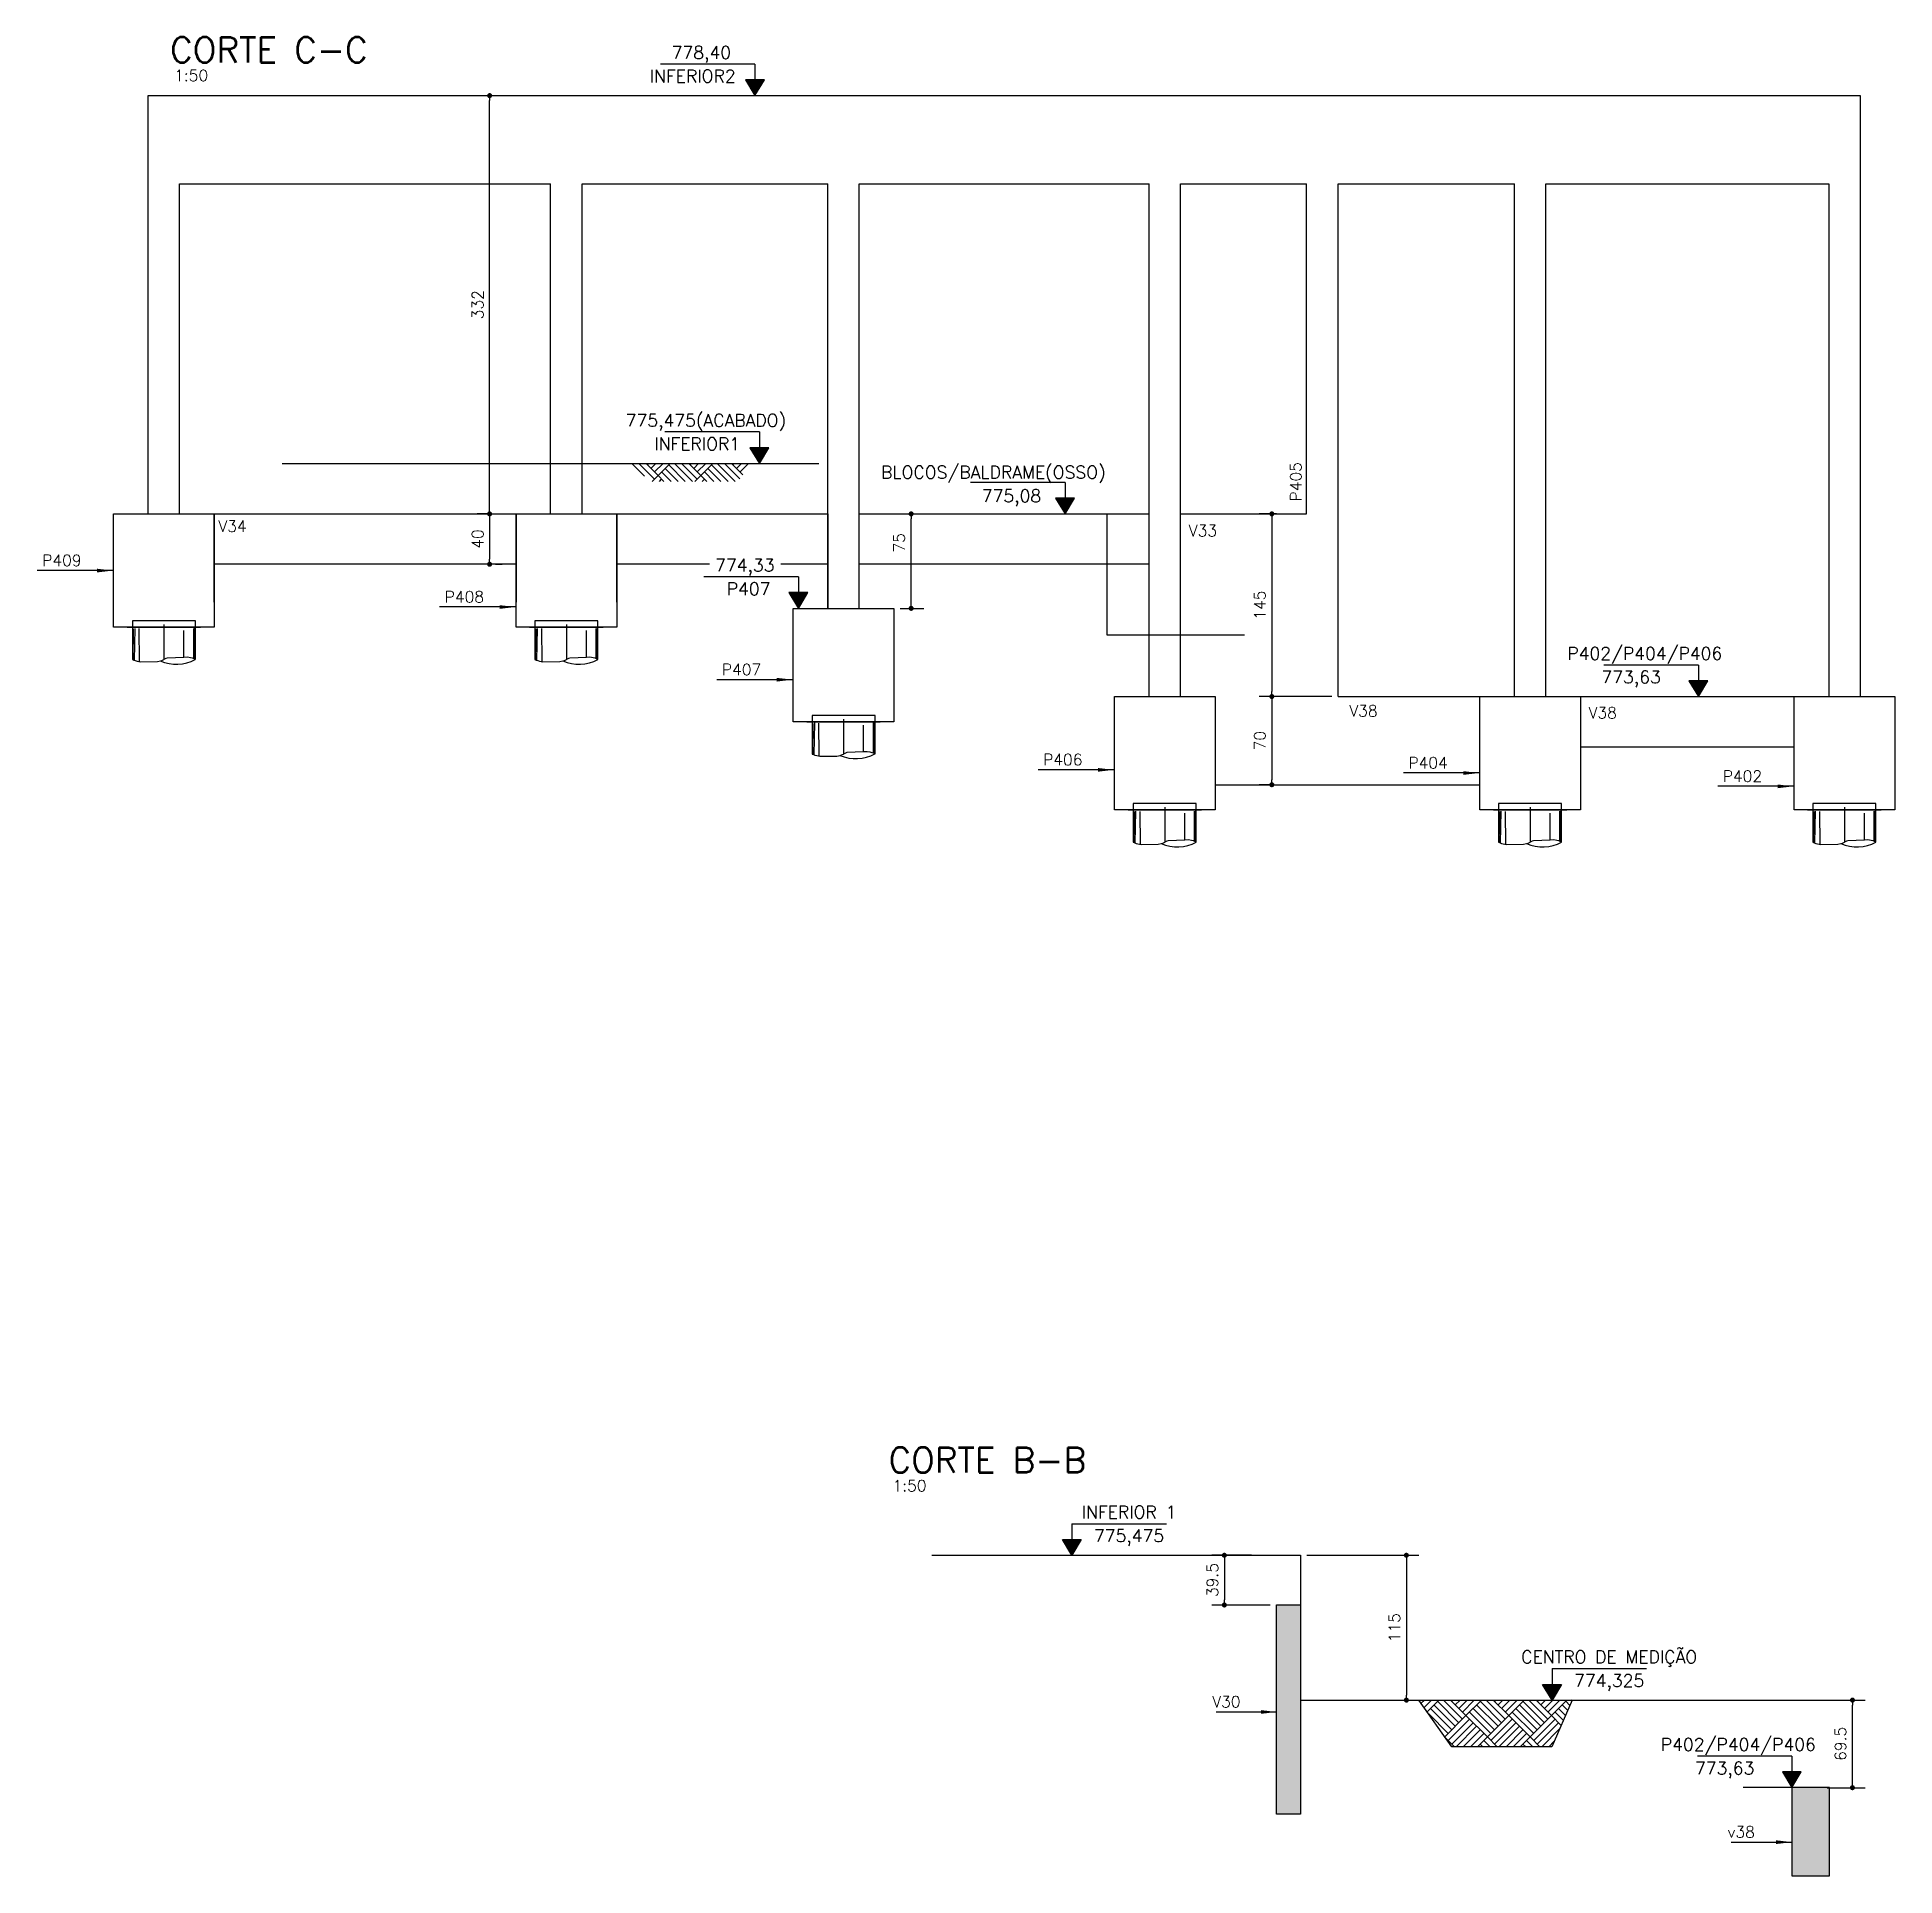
# Model space of a CAD drawing. Extents: x -39962 to 15224, y 23445 to 41277.
# Drawn here: x 13749 to 15224, y 23445 to 24904 of the extents above; entities that cross this region are included whole.
import ezdxf
from ezdxf.enums import TextEntityAlignment as Align

# ---------------------------------------------------------------- set-up
doc = ezdxf.new("R2010")
doc.units = 0
doc.linetypes.add('ESTILO_TQS_0002', pattern=[0.4, 0.1, -0.3])
doc.layers.get('0').update_dxf_attribs({"linetype": 'CONTINUOUS'})
doc.layers.get('Defpoints').update_dxf_attribs({"linetype": 'CONTINUOUS'})
for name, color, linetype in [('COTA', 1, 'CONTINUOUS'), ('H2', 252, 'CONTINUOUS'), ('H6', 1, 'CONTINUOUS'), ('LINHA_FINA', 1, 'CONTINUOUS'), ('PENA_1', 1, 'CONTINUOUS'), ('PENA_2', 2, 'CONTINUOUS'), ('PENA_3', 3, 'CONTINUOUS'), ('T1', 2, 'CONTINUOUS'), ('T3', 4, 'CONTINUOUS'), ('TEXTO', 3, 'CONTINUOUS'), ('VIGAT', 3, 'ESTILO_TQS_0002')]:
    doc.layers.add(name, color=color, linetype=linetype)
doc.styles.add('COTA', font='romans.shx')
doc.styles.add('TEXTO', font='romans.shx', dxfattribs={"height": 10})
doc.styles.add('Texto1', font='romans.shx', dxfattribs={"height": 9})
doc.styles.add('Texto3', font='romans.shx', dxfattribs={"height": 20})
doc.dimstyles.new('forma', dxfattribs={"dimscale": 5, "dimtxt": 1.8, "dimasz": 0.8, "dimexe": 2, "dimexo": 1, "dimgap": 1, "dimtad": 1, "dimdec": 1, "dimzin": 9, "dimdsep": 46, "dimtxsty": 'COTA', "dimblk1": 'DOT', "dimblk2": 'DOT', "dimsah": 1, "dimcen": 0, "dimdle": 1, "dimclrd": 256, "dimclre": 256, "dimclrt": 2, "dimadec": 0, "dimazin": 0, "dimtfac": 1, "dimtdec": 0, "dimtmove": 0, "dimatfit": 3, "dimfxl": 1, "dimtolj": 1, "dimtzin": 0, "dimarcsym": 0})

msp = doc.modelspace()

# ---------------------------------------------------------------- texts
at = {"layer": 'T1', "style": 'Texto1'}
for s, p in [('1:50', (13857.76, 24869.48)), ('V34', (13892.96, 24511.62)), ('V33', (14663.22, 24508.16)), ('P409', (13753.05, 24484.57)), ('P408', (14072.55, 24455.64)), ('P407', (14292.55, 24397.95)), ('V38', (14790.69, 24365.11)), ('V38', (14980.59, 24363.59)), ('P406', (14547.55, 24326.4)), ('P404', (14837.55, 24323.89)), ('P402', (15087.05, 24313.3)), ('1:50', (14427.99, 23750.07)), ('V30', (14681.9, 23578.58)), ('v38', (15090.9, 23475.24))]:
    msp.add_text(s, height=9, dxfattribs=at).set_placement(p)
msp.add_text('P405', height=9, rotation=90, dxfattribs=at).set_placement((14752.68, 24535.82))
at = {"layer": 'T3', "style": 'Texto3'}
for s, p in [('CORTE C-C', (13854.53, 24884.39)), ('CORTE B-B', (14424.76, 23764.98))]:
    msp.add_text(s, height=20, dxfattribs=at).set_placement(p)

# ---------------------------------------------------------------- blocks, each defined once
blk = doc.blocks.new('elevação')
at = {"layer": 'LINHA_FINA', "linetype": 'Continuous'}
blk.add_hatch(color=256, dxfattribs=at).paths.add_polyline_path([(1.5, 2.5), (-1.5, 2.5), (0, 0)])
at = {"layer": 'LINHA_FINA'}
for p, q in [((0, 5), (-15, 5)), ((0, 5), (0, 2.5)), ((-1.5, 2.5), (0, 0)), ((1.5, 2.5), (-1.5, 2.5)), ((0, 0), (1.5, 2.5))]:
    blk.add_line(p, q, dxfattribs=at)
at = {"layer": 'TEXTO', "linetype": 'Continuous', "style": 'TEXTO'}
for p in [(-8.5, 5.25), (-8.5, 1.5)]:
    blk.add_attdef('XXXX.XX', text='', height=2, dxfattribs=at).set_placement(p, align=Align.BOTTOM_CENTER)
blk = doc.blocks.new('elevação_d')
at = {"layer": 'LINHA_FINA', "linetype": 'Continuous'}
blk.add_hatch(color=256, dxfattribs=at).paths.add_polyline_path([(0, 0), (1.5, 2.5), (-1.5, 2.5)])
at = {"layer": 'LINHA_FINA'}
for p, q in [((0, 5), (0, 2.5)), ((0, 5), (15, 5)), ((0, 0), (-1.5, 2.5)), ((-1.5, 2.5), (1.5, 2.5)), ((1.5, 2.5), (0, 0))]:
    blk.add_line(p, q, dxfattribs=at)
at = {"layer": 'TEXTO', "linetype": 'Continuous', "style": 'TEXTO'}
for p in [(9.07, 5.25), (9.07, 1.5)]:
    blk.add_attdef('XXXX.XX', text='', height=2, dxfattribs=at).set_placement(p, align=Align.BOTTOM_CENTER)
blk = doc.blocks.new('_Dot')
at = {"color": 0, "linetype": 'ByBlock', "lineweight": -2}
blk.add_line((-0.5, 0), (-1, 0), dxfattribs=at)
at = {"color": 0, "linetype": 'ByBlock', "const_width": 0.5}
blk.add_lwpolyline([(-0.25, 0, 1), (0.25, 0, 1)], format="xyb", close=True, dxfattribs=at)
blk = doc.blocks.new('*D112')
at = {"layer": 'COTA', "lineweight": -2, "transparency": 16777216}
for p, q in [((14756.9, 23699.4), (14845.9, 23699.4)), ((14835.9, 23695.4), (14835.9, 23588.4)), ((14805.1, 23584.4), (14845.9, 23584.4))]:
    blk.add_line(p, q, dxfattribs=at)
at = {"layer": 'Defpoints', "color": 0, "transparency": 16777216}
for p in [(14751.9, 23699.4), (14800.1, 23584.4), (14835.9, 23584.4)]:
    blk.add_point(p, dxfattribs=at)
at = {"layer": 'COTA', "lineweight": -2, "transparency": 16777216, "xscale": 4, "yscale": 4, "zscale": 4}
for p, rotation in [((14835.9, 23699.4), 90), ((14835.9, 23584.4), 270)]:
    blk.add_blockref('_Dot', p, dxfattribs=dict(at, rotation=rotation))
at = {"layer": 'COTA', "color": 2, "transparency": 16777216, "insert": (14826.4, 23641.9), "char_height": 9, "attachment_point": 5, "rotation": 90, "style": 'COTA'}
blk.add_mtext('\\A1;115 ', dxfattribs=at)
blk = doc.blocks.new('*D113')
at = {"layer": 'COTA', "lineweight": -2, "transparency": 16777216}
for p, q in [((14712.9, 23699.4), (14681.4, 23699.4)), ((14691.4, 23695.4), (14691.4, 23663.9)), ((14727.9, 23659.9), (14681.4, 23659.9))]:
    blk.add_line(p, q, dxfattribs=at)
at = {"layer": 'Defpoints', "color": 0, "transparency": 16777216}
for p in [(14717.9, 23699.4), (14691.4, 23659.9), (14732.9, 23659.9)]:
    blk.add_point(p, dxfattribs=at)
at = {"layer": 'COTA', "lineweight": -2, "transparency": 16777216, "xscale": 4, "yscale": 4, "zscale": 4}
for p, rotation in [((14691.4, 23699.4), 90), ((14691.4, 23659.9), 270)]:
    blk.add_blockref('_Dot', p, dxfattribs=dict(at, rotation=rotation))
at = {"layer": 'COTA', "color": 2, "transparency": 16777216, "insert": (14681.9, 23679.7), "char_height": 9, "attachment_point": 5, "rotation": 90, "style": 'COTA'}
blk.add_mtext('\\A1;39.5 ', dxfattribs=at)
blk = doc.blocks.new('ss')
at = {"layer": 'LINHA_FINA'}
blk.add_solid([(0, 0), (-2.5, -0.29), (-2.5, 0.3)], dxfattribs=at)
blk = doc.blocks.new('*D33')
at = {"layer": 'COTA', "lineweight": -2, "transparency": 16777216}
for p, q in [((14107.2, 24526), (14098.2, 24526)), ((14108.2, 24522), (14108.2, 24490)), ((14112.8, 24486), (14118.2, 24486))]:
    blk.add_line(p, q, dxfattribs=at)
at = {"layer": 'Defpoints', "color": 0, "transparency": 16777216}
for p in [(14112.2, 24526), (14107.8, 24486), (14108.2, 24486)]:
    blk.add_point(p, dxfattribs=at)
at = {"layer": 'COTA', "lineweight": -2, "transparency": 16777216, "xscale": 4, "yscale": 4, "zscale": 4}
for p, rotation in [((14108.2, 24526), 90), ((14108.2, 24486), 270)]:
    blk.add_blockref('_Dot', p, dxfattribs=dict(at, rotation=rotation))
at = {"layer": 'COTA', "color": 2, "transparency": 16777216, "insert": (14098.7, 24506), "char_height": 9, "attachment_point": 5, "rotation": 90, "style": 'COTA'}
blk.add_mtext('\\A1;40 ', dxfattribs=at)
blk = doc.blocks.new('*D34')
at = {"layer": 'COTA', "lineweight": -2, "transparency": 16777216}
for p, q in [((15169.9, 23584.4), (15200, 23584.4)), ((15190, 23518.9), (15190, 23580.4)), ((15169.9, 23514.9), (15200, 23514.9))]:
    blk.add_line(p, q, dxfattribs=at)
at = {"layer": 'Defpoints', "color": 0, "transparency": 16777216}
for p in [(15164.9, 23584.4), (15190, 23584.4), (15164.9, 23514.9)]:
    blk.add_point(p, dxfattribs=at)
at = {"layer": 'COTA', "lineweight": -2, "transparency": 16777216, "xscale": 4, "yscale": 4, "zscale": 4}
for p, rotation in [((15190, 23584.4), 90), ((15190, 23514.9), 270)]:
    blk.add_blockref('_Dot', p, dxfattribs=dict(at, rotation=rotation))
at = {"layer": 'COTA', "color": 2, "transparency": 16777216, "insert": (15180.5, 23549.7), "char_height": 9, "attachment_point": 5, "rotation": 90, "style": 'COTA'}
blk.add_mtext('\\A1;69.5 ', dxfattribs=at)
blk = doc.blocks.new('*D35')
at = {"layer": 'COTA', "lineweight": -2, "transparency": 16777216}
for p, q in [((14434.1, 24526), (14452.8, 24526)), ((14442.8, 24455), (14442.8, 24522)), ((14434.1, 24451), (14452.8, 24451))]:
    blk.add_line(p, q, dxfattribs=at)
at = {"layer": 'Defpoints', "color": 0, "transparency": 16777216}
for p in [(14429.1, 24526), (14442.8, 24526), (14429.1, 24451)]:
    blk.add_point(p, dxfattribs=at)
at = {"layer": 'COTA', "lineweight": -2, "transparency": 16777216, "xscale": 4, "yscale": 4, "zscale": 4}
for p, rotation in [((14442.8, 24526), 90), ((14442.8, 24451), 270)]:
    blk.add_blockref('_Dot', p, dxfattribs=dict(at, rotation=rotation))
at = {"layer": 'COTA', "color": 2, "transparency": 16777216, "insert": (14433.3, 24503), "char_height": 9, "attachment_point": 5, "rotation": 90, "style": 'COTA'}
blk.add_mtext('\\A1;75 ', dxfattribs=at)
blk = doc.blocks.new('A$Cfeb4b014')
at = {"layer": 'PENA_1'}
for p, q in [((54.2, 34.3), (4.2, 34.3)), ((4.2, 34.3), (4.2, 29.1)), ((29.2, 31.4), (29.2, 3.7)), ((53.8, 3.9), (53.8, 29.6)), ((54.2, 29.1), (54.2, 34.3)), ((0, 29.3), (58.3, 29.3)), ((4.2, 29.1), (4.2, 3.7)), ((4.7, 3.5), (5.1, 28)), ((5.8, 3), (6.3, 28.4)), ((9.9, 2), (9.6, 28.2)), ((45.1, 5.4), (45.1, 26.7)), ((52.9, 4.3), (52.9, 28.4)), ((54.2, 3.7), (54.2, 29.1))]:
    blk.add_line(p, q, dxfattribs=at)
for points in [[(4.2, 3.7), (5.3, 3.2), (6.4, 2.8), (7.9, 2.4), (10.4, 2), (24, 2.1), (26.4, 2.6), (27.6, 3), (29.2, 3.7)], [(54.2, 3.7), (53.1, 4.3), (52, 4.7), (50.4, 5.1), (47.9, 5.5), (45.1, 5.4), (31.9, 4.9), (30.8, 4.5), (29.2, 3.7)]]:
    blk.add_lwpolyline(points, dxfattribs=at)
blk.add_arc((39.1, 32.1), 32.1, 246.6344, 297.9627, dxfattribs=at)
blk = doc.blocks.new('*D19')
at = {"layer": 'COTA', "lineweight": -2, "transparency": 16777216}
for p, q in [((14732.7, 24526), (14719.1, 24526)), ((14729.1, 24522), (14729.1, 24385)), ((14776.6, 24381), (14719.1, 24381))]:
    blk.add_line(p, q, dxfattribs=at)
at = {"layer": 'Defpoints', "color": 0, "transparency": 16777216}
for p in [(14737.7, 24526), (14729.1, 24381), (14781.6, 24381)]:
    blk.add_point(p, dxfattribs=at)
at = {"layer": 'COTA', "lineweight": -2, "transparency": 16777216, "xscale": 4, "yscale": 4, "zscale": 4}
for p, rotation in [((14729.1, 24526), 90), ((14729.1, 24381), 270)]:
    blk.add_blockref('_Dot', p, dxfattribs=dict(at, rotation=rotation))
at = {"layer": 'COTA', "color": 2, "transparency": 16777216, "insert": (14719.6, 24453.5), "char_height": 9, "attachment_point": 5, "rotation": 90, "style": 'COTA'}
blk.add_mtext('\\A1;145 ', dxfattribs=at)
blk = doc.blocks.new('*D20')
at = {"layer": 'COTA', "lineweight": -2, "transparency": 16777216}
for p, q in [((14776.6, 24381), (14719.1, 24381)), ((14729.1, 24377), (14729.1, 24315)), ((14730.9, 24311), (14719.1, 24311))]:
    blk.add_line(p, q, dxfattribs=at)
at = {"layer": 'Defpoints', "color": 0, "transparency": 16777216}
for p in [(14781.6, 24381), (14729.1, 24311), (14735.9, 24311)]:
    blk.add_point(p, dxfattribs=at)
at = {"layer": 'COTA', "lineweight": -2, "transparency": 16777216, "xscale": 4, "yscale": 4, "zscale": 4}
for p, rotation in [((14729.1, 24381), 90), ((14729.1, 24311), 270)]:
    blk.add_blockref('_Dot', p, dxfattribs=dict(at, rotation=rotation))
at = {"layer": 'COTA', "color": 2, "transparency": 16777216, "insert": (14719.6, 24346), "char_height": 9, "attachment_point": 5, "rotation": 90, "style": 'COTA'}
blk.add_mtext('\\A1;70 ', dxfattribs=at)
blk = doc.blocks.new('*D137')
at = {"layer": 'COTA', "lineweight": -2, "transparency": 16777216}
for p, q in [((14086.9, 24858), (14118.2, 24858)), ((14108.2, 24530), (14108.2, 24854)), ((14086.9, 24526), (14118.2, 24526))]:
    blk.add_line(p, q, dxfattribs=at)
at = {"layer": 'Defpoints', "color": 0, "transparency": 16777216}
for p in [(14081.9, 24858), (14108.2, 24858), (14081.9, 24526)]:
    blk.add_point(p, dxfattribs=at)
at = {"layer": 'COTA', "lineweight": -2, "transparency": 16777216, "xscale": 4, "yscale": 4, "zscale": 4}
for p, rotation in [((14108.2, 24858), 90), ((14108.2, 24526), 270)]:
    blk.add_blockref('_Dot', p, dxfattribs=dict(at, rotation=rotation))
at = {"layer": 'COTA', "color": 2, "transparency": 16777216, "insert": (14098.7, 24692), "char_height": 9, "attachment_point": 5, "rotation": 90, "style": 'COTA'}
blk.add_mtext('\\A1;332 ', dxfattribs=at)

# ---------------------------------------------------------------- dimensions: what is measured, and where the dimension line sits
at = {"layer": 'COTA'}
for base, p1, p2, override, picture, middle in [((14108.24, 24858), (14081.93, 24526), (14081.93, 24858), {"dimpost": ' '}, '*D137', (14098.74, 24692)), ((14108.24, 24486), (14112.24, 24526), (14107.85, 24486), {"dimpost": ' ', "dimtmove": 1}, '*D33', (14098.74, 24506)), ((14729.09, 24381), (14737.66, 24526), (14781.64, 24381), {"dimpost": ' '}, '*D19', (14719.59, 24453.5)), ((14729.09, 24311), (14781.64, 24381), (14735.86, 24311), {"dimpost": ' ', "dimtmove": 1}, '*D20', (14719.59, 24346)), ((14691.36, 23659.92), (14717.94, 23699.42), (14732.89, 23659.92), {"dimpost": ' '}, '*D113', (14681.86, 23679.67)), ((14835.91, 23584.42), (14751.89, 23699.42), (14800.1, 23584.42), {"dimpost": ' '}, '*D112', (14826.41, 23641.92)), ((15190.02, 23584.42), (15164.89, 23514.92), (15164.89, 23584.42), {"dimpost": ' '}, '*D34', (15180.52, 23549.67))]:
    dim = msp.add_linear_dim(base=base, p1=p1, p2=p2, angle=90, dimstyle='forma', override=override, dxfattribs=at)
    dim.commit()
    dim.dimension.update_dxf_attribs({"geometry": picture, "text_midpoint": middle})
dim = msp.add_linear_dim(base=(14442.76, 24526), p1=(14429.14, 24451), p2=(14429.14, 24526), angle=90, dimstyle='forma', override={"dimpost": ' ', "dimtmove": 1}, dxfattribs=at)
dim.commit()
dim.dimension.update_dxf_attribs({"geometry": '*D35', "text_midpoint": (14442.76, 24502.97), "dimtype": 128})

# ---------------------------------------------------------------- hatches: boundary and pattern name
at = {"layer": 'H2'}
for points in [[(14751.89, 23659.92), (14751.89, 23493.92), (14732.89, 23493.92), (14732.89, 23659.92)], [(15141.89, 23514.92), (15141.89, 23444.92), (15171.89, 23444.92), (15171.89, 23514.92)]]:
    msp.add_hatch(color=256, dxfattribs=at).paths.add_polyline_path(points)
at = {"layer": 'H6'}
h = msp.add_hatch(dxfattribs=at)
h.set_pattern_fill('AR-PARQ1', color=256, scale=2, angle=45, style=0)
h.set_pattern_definition([(135, (3.582, 7e-12), (-33.941125, 0), [24, -24]), (135, (6.41, 2.828), (-33.941125, 0), [24, -24]), (135, (9.238, 5.657), (-33.941125, 0), [24, -24]), (135, (12.067, 8.485), (-33.941125, 0), [24, -24]), (135, (14.895, 11.314), (-33.941125, 0), [24, -24]), (135, (17.724, 14.142), (-33.941125, 0), [24, -24]), (135, (20.552, 16.97), (-33.941125, 0), [24, -24]), (45, (-13.39, 16.97), (33.941125, 0), [24, -24]), (45, (-16.217, 19.8), (33.941125, 0), [24, -24]), (45, (-19.046, 22.627), (33.941125, 0), [24, -24]), (45, (-21.874, 25.456), (33.941125, 0), [24, -24]), (45, (-24.703, 28.284), (33.941125, 0), [24, -24]), (45, (-27.53, 31.113), (33.941125, 0), [24, -24]), (45, (-30.36, 33.94), (33.941125, 0), [24, -24])])
h.paths.add_polyline_path([(14219.74, 24566), (14316.17, 24566), (14305.06, 24551.79), (14235.73, 24551.79)])
h = msp.add_hatch(dxfattribs=at)
h.set_pattern_fill('AR-PARQ1', color=256, scale=2, angle=45, style=0)
h.set_pattern_definition([(135, (0, 0), (-33.941125, 0), [24, -24]), (135, (2.828, 2.828), (-33.941125, 0), [24, -24]), (135, (5.657, 5.657), (-33.941125, 0), [24, -24]), (135, (8.485, 8.485), (-33.941125, 0), [24, -24]), (135, (11.314, 11.314), (-33.941125, 0), [24, -24]), (135, (14.142, 14.142), (-33.941125, 0), [24, -24]), (135, (16.97, 16.97), (-33.941125, 0), [24, -24]), (45, (-16.97, 16.97), (33.941125, 0), [24, -24]), (45, (-19.8, 19.8), (33.941125, 0), [24, -24]), (45, (-22.627, 22.627), (33.941125, 0), [24, -24]), (45, (-25.456, 25.456), (33.941125, 0), [24, -24]), (45, (-28.284, 28.284), (33.941125, 0), [24, -24]), (45, (-31.113, 31.113), (33.941125, 0), [24, -24]), (45, (-33.94, 33.94), (33.941125, 0), [24, -24])])
h.paths.add_polyline_path([(14845.91, 23584.42), (14967.6, 23584.42), (14951.42, 23547.37), (14871.95, 23547.37)])

# ---------------------------------------------------------------- linework, layer by layer
at = {"layer": 'COTA'}
for p, q in [((13943.39, 24566), (14369.57, 24566)), ((14598.17, 24526), (14598.17, 24430)), ((14598.17, 24430), (14707.52, 24430))]:
    msp.add_line(p, q, dxfattribs=at)
at = {"layer": 'LINHA_FINA'}
for p, q in [((13809.64, 24481), (13749.03, 24481)), ((14129.14, 24452.08), (14068.53, 24452.08)), ((14349.14, 24394.39), (14288.53, 24394.39)), ((14604.14, 24322.83), (14543.53, 24322.83)), ((14894.14, 24320.32), (14833.53, 24320.32)), ((15143.64, 24309.74), (15083.03, 24309.74)), ((14684.8, 23575.01), (14732.89, 23575.01)), ((15093.8, 23471.67), (15141.89, 23471.67))]:
    msp.add_line(p, q, dxfattribs=at)
at = {"layer": 'PENA_1'}
for p, q in [((14459.28, 23699.42), (14751.89, 23699.42)), ((14751.89, 23699.42), (14751.89, 23583.42)), ((14751.89, 23584.42), (15186.62, 23584.42)), ((15164.89, 23514.92), (15103.32, 23514.92))]:
    msp.add_line(p, q, dxfattribs=at)
msp.add_lwpolyline([(14845.91, 23584.42), (14967.6, 23584.42), (14951.42, 23547.37), (14871.95, 23547.37)], close=True, dxfattribs=at)
at = {"layer": 'PENA_3'}
for p, q in [((13837.14, 24858), (15196.14, 24858)), ((13837.14, 24526), (13837.14, 24858)), ((15196.14, 24858), (15196.14, 24381)), ((13862.14, 24526), (13862.14, 24788)), ((13862.14, 24788), (14156.64, 24788)), ((14156.64, 24526), (14156.64, 24788)), ((14181.64, 24526), (14181.64, 24788)), ((14181.64, 24788), (14376.64, 24788)), ((14376.64, 24451), (14376.64, 24788)), ((14401.64, 24451), (14401.64, 24788)), ((14401.64, 24788), (14631.64, 24788)), ((14631.64, 24381), (14631.64, 24788)), ((14656.64, 24381), (14656.64, 24788)), ((14656.64, 24788), (14756.64, 24788)), ((14756.64, 24526), (14756.64, 24788)), ((14781.64, 24381), (14781.64, 24788)), ((14781.64, 24788), (14921.64, 24788)), ((14921.64, 24381), (14921.64, 24788)), ((14946.64, 24381), (14946.64, 24788)), ((14946.64, 24788), (15171.14, 24788)), ((15171.14, 24788), (15171.14, 24381)), ((13889.07, 24526), (14129.14, 24526)), ((13889.64, 24456), (13889.64, 24526)), ((14129.14, 24526), (14129.14, 24456)), ((14209.14, 24526), (14376.64, 24526)), ((14209.14, 24456), (14209.14, 24526)), ((14376.64, 24526), (14376.64, 24451)), ((14401.64, 24526), (14631.64, 24526)), ((14656.64, 24526), (14756.64, 24526)), ((14129.14, 24486), (13889.64, 24486)), ((14282.7, 24486), (14209.14, 24486)), ((14376.64, 24486), (14339.24, 24486)), ((14631.64, 24486), (14401.64, 24486)), ((14781.64, 24381), (14894.14, 24381)), ((14974.14, 24381), (15143.64, 24381)), ((14974.14, 24341), (15143.64, 24341)), ((14684.14, 24311), (14894.14, 24311))]:
    msp.add_line(p, q, dxfattribs=at)
for points in [[(13809.64, 24526), (13889.64, 24526), (13889.64, 24436), (13809.64, 24436), (13809.64, 24526)], [(14129.14, 24526), (14209.14, 24526), (14209.14, 24436), (14129.14, 24436), (14129.14, 24526)], [(14349.14, 24451), (14429.14, 24451), (14429.14, 24361), (14349.14, 24361), (14349.14, 24451)], [(14604.14, 24381), (14684.14, 24381), (14684.14, 24291), (14604.14, 24291), (14604.14, 24381)], [(14894.14, 24381), (14974.14, 24381), (14974.14, 24291), (14894.14, 24291), (14894.14, 24381)], [(15143.64, 24381), (15223.64, 24381), (15223.64, 24291), (15143.64, 24291), (15143.64, 24381)], [(14751.89, 23659.92), (14751.89, 23493.92), (14732.89, 23493.92), (14732.89, 23659.92), (14751.89, 23659.92)], [(15141.89, 23514.92), (15141.89, 23444.92), (15171.89, 23444.92), (15171.89, 23514.92), (15141.89, 23514.92)]]:
    msp.add_lwpolyline(points, dxfattribs=at)

# ---------------------------------------------------------------- block references
at = {"layer": 'PENA_1', "xscale": -5, "yscale": 5, "zscale": 5, "rotation": 180}
for p in [(13809.05, 24481), (14128.55, 24452.08), (14348.55, 24394.39), (14603.55, 24322.83), (14893.55, 24320.32), (15143.05, 24309.74), (14732.89, 23575.01), (15141.89, 23471.67)]:
    msp.add_blockref('ss', p, dxfattribs=at)
at = {"layer": 'PENA_1'}
for p in [(13820.43, 24406.68), (14139.93, 24406.68), (14359.93, 24331.68), (14614.93, 24261.68), (14904.93, 24261.68), (15154.43, 24261.68)]:
    msp.add_blockref('A$Cfeb4b014', p, dxfattribs=at)
at = {"layer": 'PENA_2'}
ref = msp.add_blockref('elevação', (14318.78, 24858), dxfattribs=dict(at, xscale=5, yscale=5, zscale=5))
ref.add_attrib('XXXX.XX', '778,40', dxfattribs={"layer": 'TEXTO', "linetype": 'Continuous', "height": 10, "style": 'TEXTO'}).set_placement((14276.28, 24884.25), align=Align.BOTTOM_CENTER)
ref.add_attrib('XXXX.XX', 'INFERIOR2', dxfattribs={"layer": 'TEXTO', "linetype": 'Continuous', "height": 10, "style": 'TEXTO'}).set_placement((14269.41, 24865.5), align=Align.BOTTOM_CENTER)
ref = msp.add_blockref('elevação', (14322.36, 24566), dxfattribs=dict(at, xscale=5, yscale=5, zscale=5))
ref.add_attrib('XXXX.XX', '775,475(ACABADO)', dxfattribs={"layer": 'TEXTO', "linetype": 'Continuous', "height": 10, "style": 'TEXTO'}).set_placement((14279.86, 24592.25), align=Align.BOTTOM_CENTER)
ref.add_attrib('XXXX.XX', 'INFERIOR1', dxfattribs={"layer": 'TEXTO', "linetype": 'Continuous', "height": 10, "style": 'TEXTO'}).set_placement((14272.99, 24573.5), align=Align.BOTTOM_CENTER)
ref = msp.add_blockref('elevação', (14564.93, 24526), dxfattribs=dict(at, xscale=5, yscale=5, zscale=5))
ref.add_attrib('XXXX.XX', '775,08', dxfattribs={"layer": 'TEXTO', "linetype": 'Continuous', "height": 10, "style": 'TEXTO'}).set_placement((14522.43, 24532.26), align=Align.BOTTOM_CENTER)
ref.add_attrib('XXXX.XX', 'BLOCOS/BALDRAME(OSSO)', dxfattribs={"layer": 'TEXTO', "linetype": 'Continuous', "height": 10, "style": 'TEXTO'}).set_placement((14508.01, 24551), align=Align.BOTTOM_CENTER)
ref = msp.add_blockref('elevação', (14353.25, 24451), dxfattribs=dict(at, xscale=5, yscale=5, zscale=5))
ref.add_attrib('XXXX.XX', '774,33', dxfattribs={"layer": 'TEXTO', "linetype": 'Continuous', "height": 10, "style": 'TEXTO'}).set_placement((14310.75, 24477.25), align=Align.BOTTOM_CENTER)
ref.add_attrib('XXXX.XX', 'P407', dxfattribs={"layer": 'TEXTO', "linetype": 'Continuous', "height": 10, "style": 'TEXTO'}).set_placement((14313.74, 24458.5), align=Align.BOTTOM_CENTER)
ref = msp.add_blockref('elevação', (15067.66, 24381), dxfattribs=dict(at, xscale=5, yscale=5, zscale=5))
ref.add_attrib('XXXX.XX', 'P402/P404/P406', dxfattribs={"layer": 'TEXTO', "linetype": 'Continuous', "height": 10, "style": 'TEXTO'}).set_placement((15025.16, 24407.25), align=Align.BOTTOM_CENTER)
ref.add_attrib('XXXX.XX', '773,63', dxfattribs={"layer": 'TEXTO', "linetype": 'Continuous', "height": 10, "style": 'TEXTO'}).set_placement((15014.31, 24388.5), align=Align.BOTTOM_CENTER)
ref = msp.add_blockref('elevação', (15141.89, 23514.92), dxfattribs=dict(at, xscale=5, yscale=5, zscale=5))
ref.add_attrib('XXXX.XX', 'P402/P404/P406', dxfattribs={"layer": 'TEXTO', "linetype": 'Continuous', "height": 10, "style": 'TEXTO'}).set_placement((15099.39, 23541.17), align=Align.BOTTOM_CENTER)
ref.add_attrib('XXXX.XX', '773,63', dxfattribs={"layer": 'TEXTO', "linetype": 'Continuous', "height": 10, "style": 'TEXTO'}).set_placement((15088.54, 23522.42), align=Align.BOTTOM_CENTER)
at = {"layer": 'VIGAT'}
ref = msp.add_blockref('elevação_d', (14570.38, 23699.42), dxfattribs=dict(at, xscale=5, yscale=5, zscale=5))
ref.add_attrib('XXXX.XX', 'INFERIOR 1', dxfattribs={"layer": 'TEXTO', "linetype": 'Continuous', "height": 10, "style": 'TEXTO'}).set_placement((14615.73, 23725.67), align=Align.BOTTOM_CENTER)
ref.add_attrib('XXXX.XX', '775,475', dxfattribs={"layer": 'TEXTO', "linetype": 'Continuous', "height": 10, "style": 'TEXTO'}).set_placement((14615.73, 23706.92), align=Align.BOTTOM_CENTER)
ref = msp.add_blockref('elevação_d', (14951.53, 23584.42), dxfattribs=dict(at, xscale=5, yscale=5, zscale=5))
ref.add_attrib('XXXX.XX', 'CENTRO DE MEDIÇÃO', dxfattribs={"layer": 'TEXTO', "linetype": 'Continuous', "height": 10, "style": 'TEXTO'}).set_placement((14996.88, 23610.67), align=Align.BOTTOM_CENTER)
ref.add_attrib('XXXX.XX', '774,325', dxfattribs={"layer": 'TEXTO', "linetype": 'Continuous', "height": 10, "style": 'TEXTO'}).set_placement((14996.88, 23591.92), align=Align.BOTTOM_CENTER)

msp.set_redraw_order([(e.dxf.handle, doc.entitydb.next_handle()) for e in msp.query("TEXT MTEXT ATTDEF DIMENSION ARC_DIMENSION")])  # texts and dimensions are drawn at this point

doc.saveas('drawing.dxf')
